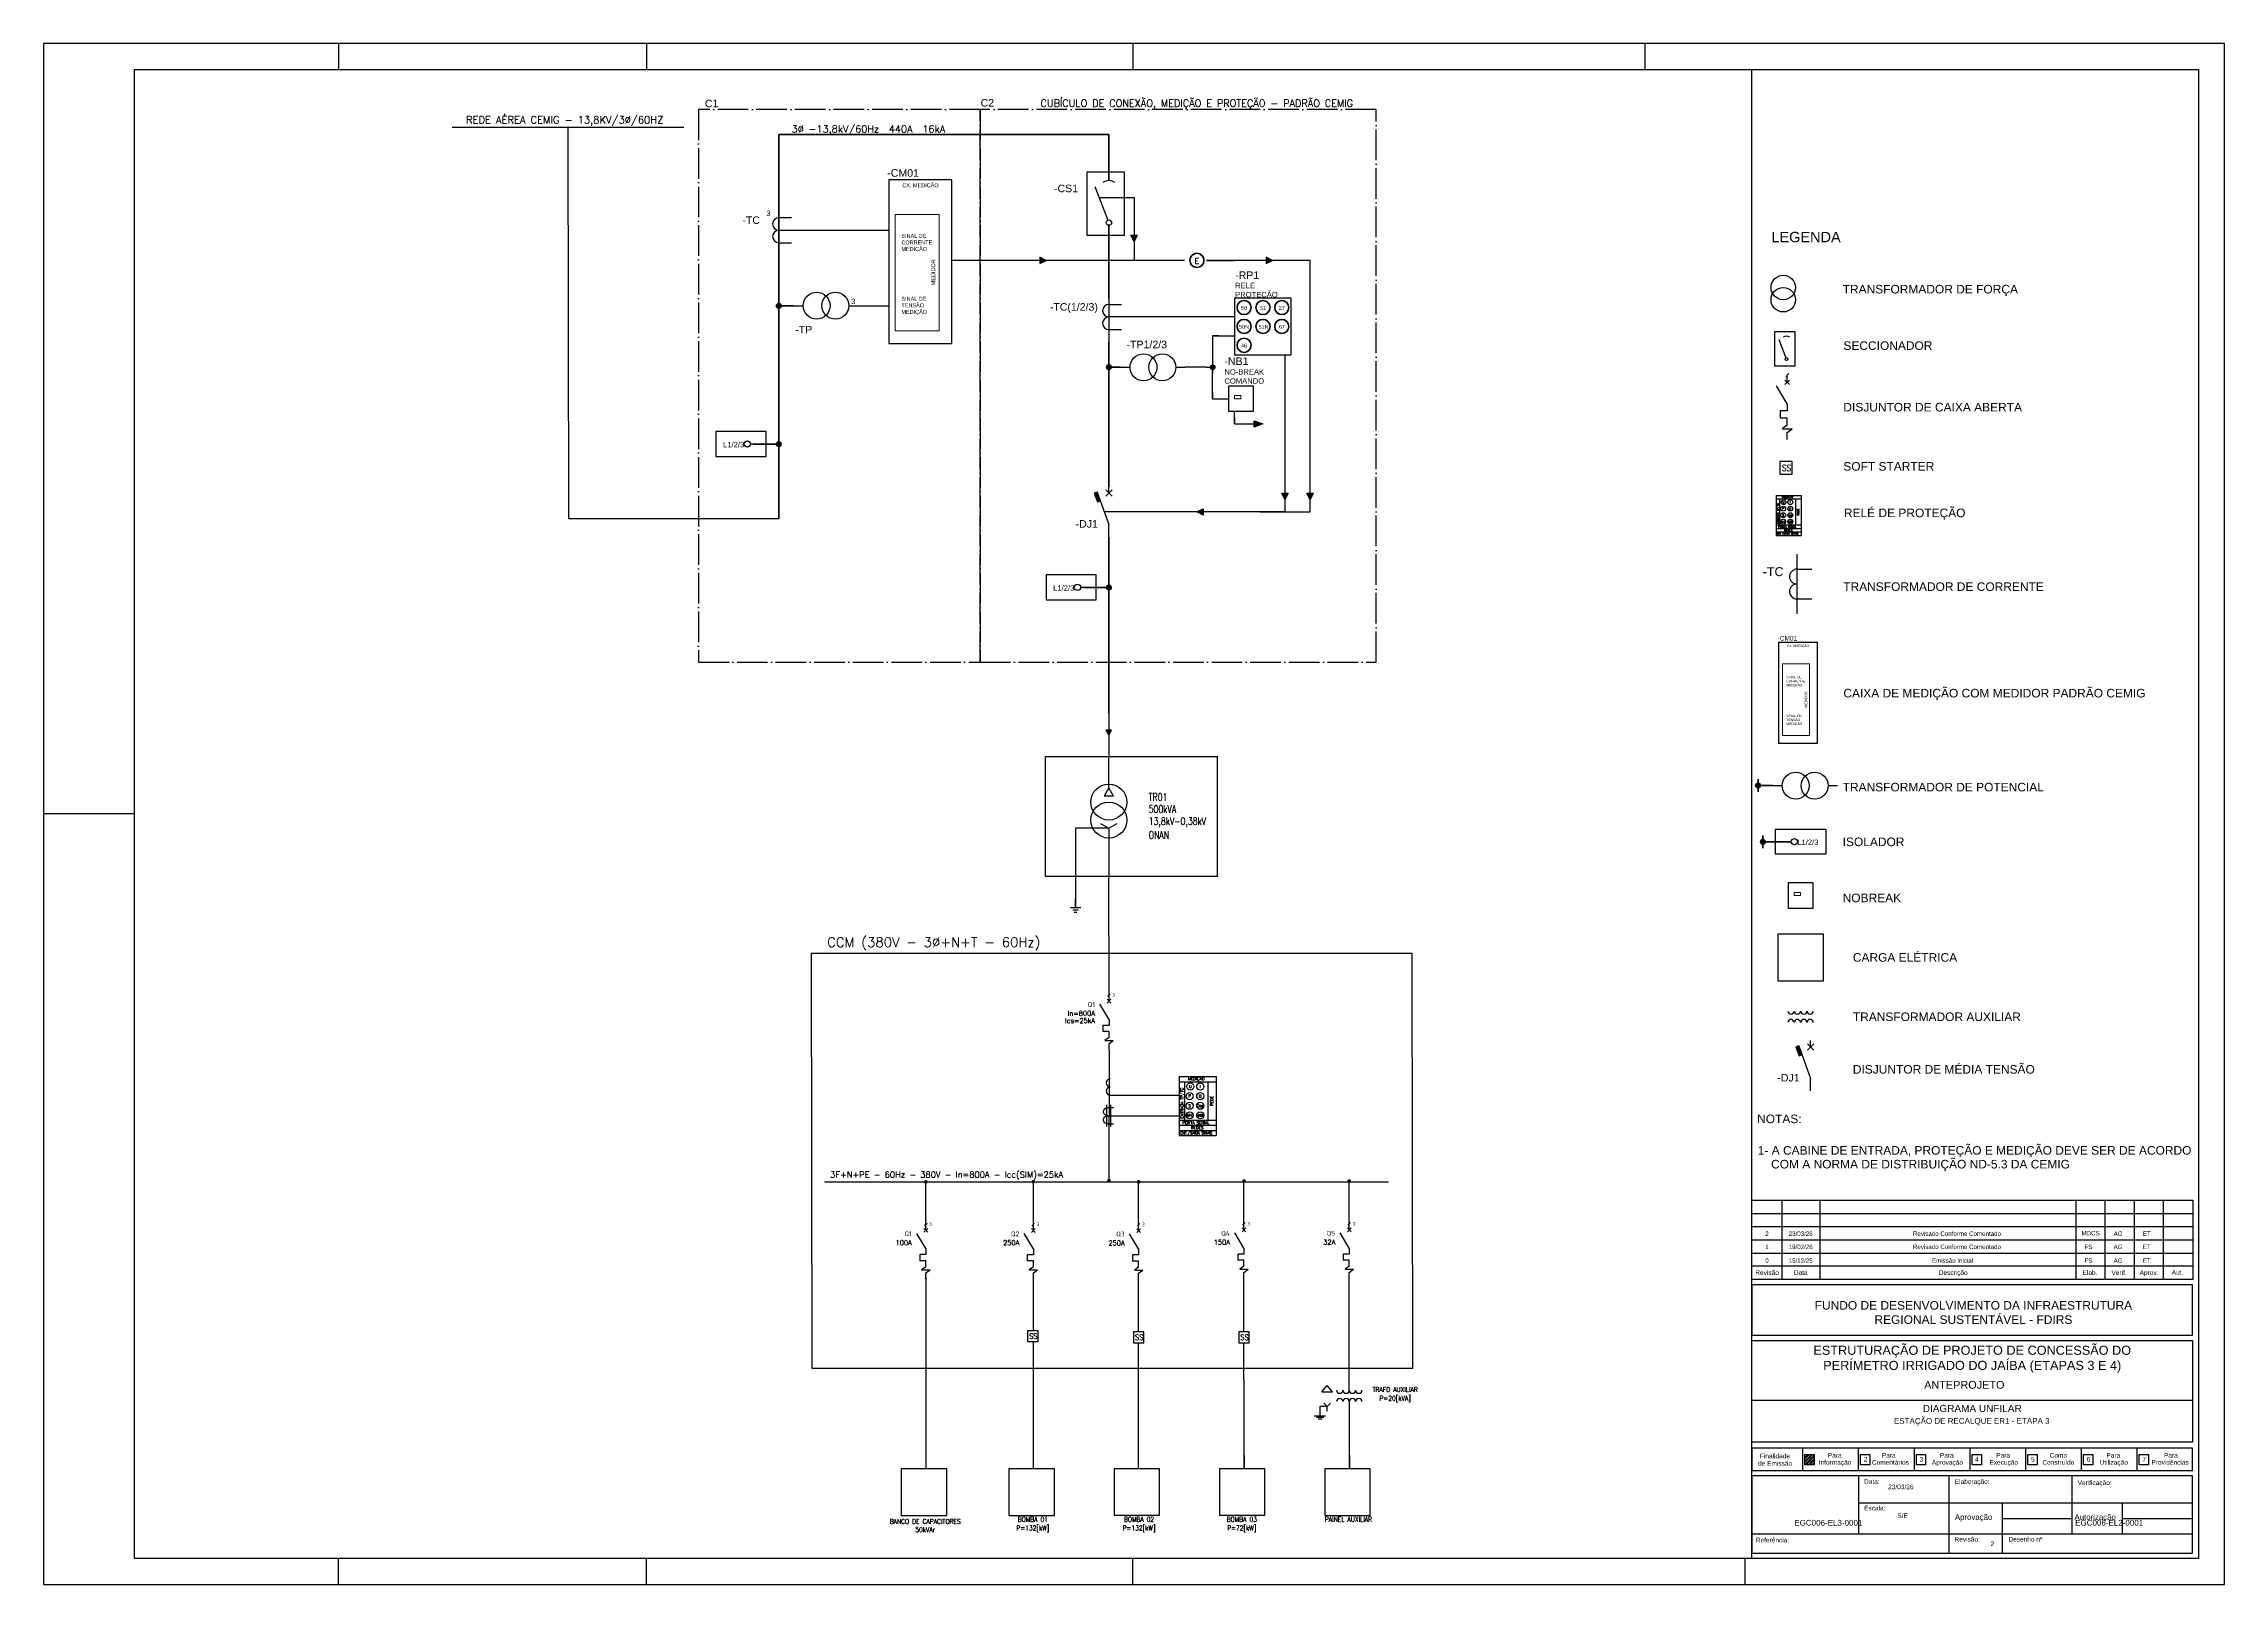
# Paper-space layout 'Layout1' of a CAD drawing. Header units: metres, sheet in millimetres. Extents: x 0 to 841, y 0 to 594.
# The model-space entities are those that its viewports show. They can reach past a viewport. Long polylines and large blocks are cut down to what shows.
import ezdxf
from ezdxf.enums import TextEntityAlignment as Align

# ---------------------------------------------------------------- set-up
doc = ezdxf.new("R2010")
doc.units = ezdxf.units.M
doc.header["$LTSCALE"] = 50
doc.header["$MEASUREMENT"] = 0
doc.header["$PDMODE"] = 1
doc.header["$PDSIZE"] = 10
for name, pattern in [('CONTINUA', [0.6, 0.2, 0.2, 0.2]), ('DASHDOTX2', [2, 1, -0.5, 0, -0.5]), ('EPL_DASH', [1, 0.5, -0.5]), ('EPL_DASHDOT', [1, 0.8, -0.1, 0, -0.1]), ('PHANTOM', [63.5, 31.75, -6.35, 6.35, -6.35, 6.35, -6.35])]:
    doc.linetypes.add(name, pattern=pattern)
doc.layers.get('0').update_dxf_attribs({"linetype": 'CONTINUOUS'})
for name, color, linetype in [('1', 1, 'CONTINUOUS'), ('2', 7, 'CONTINUOUS'), ('3', 1, 'CONTINUOUS'), ('5', 1, 'CONTINUOUS'), ('A-FORMATO', 7, 'CONTINUOUS'), ('condutores', 1, 'CONTINUOUS'), ('E-SYM2', 7, 'CONTINUOUS'), ('EL_TEXTO', 2, 'CONTINUOUS'), ('EL_VIEWPORT', 6, 'CONTINUOUS'), ('ER120', 4, 'CONTINUOUS'), ('LIMITE', 4, 'DASHDOTX2'), ('LINHA V', 3, 'CONTINUOUS'), ('NOTAS_GERAIS', 8, 'CONTINUOUS')]:
    doc.layers.add(name, color=color, linetype=linetype)
doc.layers.add('A-WINDOWS', color=255, linetype='CONTINUOUS', plot=False)
for name, color, linetype, lineweight in [('EPLAN100', 7, 'CONTINUOUS', 0), ('EPLAN108', 1, 'CONTINUOUS', 35), ('EPLAN300', 1, 'CONTINUOUS', 25), ('EPLAN301', 7, 'CONTINUOUS', 25), ('EPLAN305', 5, 'EPL_DASH', 25), ('EPLAN307', 134, 'EPL_DASHDOT', 25), ('EPLAN311', 1, 'CONTINUOUS', 25), ('EPLAN400', 7, 'CONTINUOUS', 35), ('EPLAN420', 7, 'CONTINUOUS', 35), ('EPLAN452', 73, 'CONTINUOUS', 35), ('EPLAN500', 3, 'CONTINUOUS', 35), ('EPLAN501', 3, 'CONTINUOUS', 35), ('EPLAN540', 1, 'CONTINUOUS', 50)]:
    doc.layers.add(name, color=color, linetype=linetype, lineweight=lineweight)
doc.styles.add('ARIAL', font='arial.ttf', dxfattribs={"height": 50})
doc.styles.add('R120', font='simplex.shx', dxfattribs={"height": 3})
doc.styles.add('ROMANS', font='romans.shx', dxfattribs={"width": 0.9})
doc.styles.add('Romans.shx', font='')
doc.styles.add('Romans.shx_I', font='')
doc.styles.add('SIMPLEX', font='isocp.shx')
doc.styles.get('Romans.shx').set_extended_font_data('Romans.shx')
doc.styles.get('Romans.shx_I').set_extended_font_data('Romans.shx', italic=True)

# ---------------------------------------------------------------- blocks, each defined once
blk = doc.blocks.new('TRAFO_JANELA')
at = {"ltscale": 5}
for p, q in [((0, -4.47), (0, 4.47)), ((0.49, 3.36), (2.95, 3.36)), ((1.66, -4.47), (1.66, 4.47)), ((0.49, -0.01), (2.95, -0.01)), ((0.49, -3.39), (2.95, -3.39))]:
    blk.add_line(p, q, dxfattribs=at)
for centre in [(0.49, 1.68), (0.49, -1.7)]:
    blk.add_arc(centre, 1.69, 90, 270)
blk = doc.blocks.new('TRAFO_CORRENTE')
at = {"ltscale": 5}
blk.add_line((0.97, -3.37), (6.7, -3.37), dxfattribs=at)
for centre in [(0.97, 1.69), (0.97, -1.69)]:
    blk.add_arc(centre, 1.69, 90, 270)
blk = doc.blocks.new('*U3')
at = {"layer": '1'}
blk.add_line((-0.53, -0.53), (0.53, 0.53), dxfattribs=at)
at = {"layer": '3', "color": 1}
for p, q in [((0.8, -1.7), (-0.8, -3.3)), ((-0.8, -1.7), (0.8, -3.3)), ((0, -12.5), (-2.5, -12.5)), ((-2.5, -12.5), (-2.5, -15)), ((0, -15), (-2.5, -15))]:
    blk.add_line(p, q, dxfattribs=at)
at = {"layer": '3'}
for p, q in [((0, -17.5), (-1.75, -18.75)), ((-1.75, -18.75), (1.75, -18.75)), ((0, -20), (1.75, -18.75))]:
    blk.add_line(p, q, dxfattribs=at)
at = {"layer": '5'}
for p, q in [((0, -2.5), (0, 0)), ((0, -22.5), (0, -20))]:
    blk.add_line(p, q, dxfattribs=at)
at = {"layer": '5', "color": 1}
for p, q in [((0, -10), (-3.75, -3.76)), ((0, -10), (0, -12.5)), ((0, -17.5), (0, -15))]:
    blk.add_line(p, q, dxfattribs=at)
at = {"layer": '2', "style": 'SIMPLEX'}
blk.add_attdef('POLOS', text='', height=1.5, dxfattribs=at).set_placement((1.3, 0.08), align=Align.MIDDLE_LEFT)
at = {"layer": 'EL_TEXTO', "style": 'ROMANS'}
for tag, p in [('CORRNOM', (-5.79, -7.54)), ('CAPINTERR', (-5.79, -10.54)), ('AJMAGN', (-5.79, -16.54)), ('AJTERM', (-5.79, -13.54))]:
    blk.add_attdef(tag, text='', height=2, dxfattribs=at).set_placement(p, align=Align.MIDDLE_RIGHT)
at = {"layer": 'EL_TEXTO', "color": 1, "style": 'SIMPLEX'}
blk.add_attdef('TAG', text='', height=2, dxfattribs=at).set_placement((-5.79, -3.88), align=Align.MIDDLE_RIGHT)

msp = doc.modelspace()

# ---------------------------------------------------------------- hatches: boundary and pattern name
at = {"layer": 'condutores', "linetype": 'CONTINUA', "lineweight": 25}
h = msp.add_hatch(color=256, dxfattribs=at)
h.dxf.hatch_style = 1
h.paths.add_polyline_path([(3965.47, 2660.27), (3967.88, 2660.27), (3966.68, 2658.18)])
at = {"layer": 'EPLAN300', "linetype": 'Continuous', "lineweight": 25, "ltscale": 4}
for color, points in [(0, [(3978.13, 2882.94), (3976.7, 2885.8), (3979.56, 2885.8)]), (0, [(3938.01, 2874.34), (3935.15, 2875.77), (3935.15, 2872.91)]), (0, [(4041.17, 2874.34), (4038.31, 2875.77), (4038.31, 2872.91)]), (256, [(3961.45, 2764.27), (3962.79, 2764.78), (3961.28, 2768.8), (3959.94, 2768.29)]), (0, [(4046.9, 2765.45), (4045.47, 2768.31), (4048.34, 2768.31)]), (0, [(4058.37, 2765.45), (4056.93, 2768.31), (4059.8, 2768.31)]), (0, [(4006.79, 2759.72), (4009.65, 2761.15), (4009.65, 2758.28)])]:
    msp.add_hatch(color=color, dxfattribs=at).paths.add_polyline_path(points, flags=0)
at = {"layer": 'EPLAN311', "linetype": 'Continuous', "lineweight": 50, "ltscale": 4}
h = msp.add_hatch(color=1, dxfattribs=at)
edge = h.paths.add_edge_path()
edge.add_arc((3816.22, 2853.69), 1.07, 0, 360)
h = msp.add_hatch(color=1, dxfattribs=at)
edge = h.paths.add_edge_path()
edge.add_arc((3966.67, 2825.63), 1.07, 0, 360)
at = {"layer": 'EPLAN311', "linetype": 'Continuous', "lineweight": 25, "ltscale": 4}
h = msp.add_hatch(color=1, dxfattribs=at)
edge = h.paths.add_edge_path()
edge.add_arc((4013.95, 2825.63), 1.07, 0, 360)
msp.add_hatch(color=1, dxfattribs=at).paths.add_polyline_path([(4032.93, 2801.27), (4036.88, 2799.84), (4032.93, 2798.4)], flags=0)
at = {"layer": 'EPLAN311', "linetype": 'Continuous', "lineweight": 50, "ltscale": 4}
h = msp.add_hatch(color=1, dxfattribs=at)
edge = h.paths.add_edge_path()
edge.add_arc((3816.22, 2790.65), 1.07, 0, 360)
h = msp.add_hatch(color=1, dxfattribs=at)
edge = h.paths.add_edge_path()
edge.add_arc((3966.67, 2725.33), 1.07, 0, 360)

# ---------------------------------------------------------------- linework, layer by layer
for p, q in [((3998.75, 2502.45), (4015.54, 2502.45)), ((3998.75, 2502.45), (3998.75, 2475.59)), ((3998.75, 2500.11), (4015.54, 2500.11)), ((4001.08, 2500.11), (4001.08, 2482.59)), ((4011.93, 2482.59), (4011.93, 2500.11)), ((4015.54, 2502.45), (4015.54, 2475.59)), ((3998.75, 2482.59), (4015.54, 2482.59)), ((3998.75, 2480.26), (4015.54, 2480.26)), ((3998.75, 2477.92), (4015.54, 2477.92)), ((3998.75, 2475.59), (4015.54, 2475.59)), ((4001.08, 2482.59), (4015.54, 2482.59))]:
    msp.add_line(p, q)
at = {"color": 3, "linetype": 'Continuous'}
for centre in [(3966.66, 2627.53), (3966.66, 2619.34)]:
    msp.add_circle(centre, 8.2, dxfattribs=at)
for centre in [(4003.49, 2493.55), (4003.79, 2497.93), (4008.31, 2497.92), (4008.31, 2493.54), (4003.49, 2489.17), (4003.49, 2484.79), (4008.31, 2489.16), (4008.31, 2484.78)]:
    msp.add_circle(centre, 1.63)
at = {"layer": '2', "ltscale": 0.1, "const_width": 0.829, "elevation": 93.91}
msp.add_lwpolyline([(3882.82, 2454.47, 1), (3883.65, 2454.47, 1)], format="xyb", close=True, dxfattribs=at)
at = {"layer": '2', "ltscale": 0.1, "const_width": 0.829}
for points in [[(3931.83, 2454.56, 1), (3932.66, 2454.56, 1)], [(3966.28, 2454.98, 1), (3967.11, 2454.98, 1)], [(3979.81, 2454.48, 1), (3980.64, 2454.48, 1)], [(4027.82, 2454.83, 1), (4028.65, 2454.83, 1)], [(4075.81, 2454.83, 1), (4076.64, 2454.83, 1)]]:
    msp.add_lwpolyline(points, format="xyb", close=True, dxfattribs=at)
at = {"layer": '3', "ltscale": 0.1}
for p, q in [((3883.23, 2435.14, 93.91), (3883.23, 2454.47, 93.91)), ((3932.24, 2435.23), (3932.24, 2454.56)), ((3980.23, 2435.15), (3980.23, 2454.48)), ((4028.23, 2435.5), (4028.23, 2454.83)), ((4076.23, 2435.5), (4076.23, 2454.83)), ((3932.24, 2386.63), (3932.24, 2412.97)), ((3980.23, 2386.1), (3980.23, 2412.89)), ((4028.23, 2386.1), (4028.23, 2413.24)), ((4076.23, 2359.56), (4076.23, 2413.24)), ((3932.24, 2323.8), (3932.24, 2381.73)), ((3980.23, 2323.8), (3980.23, 2381.21)), ((4028.23, 2364.06), (4028.23, 2381.21))]:
    msp.add_line(p, q, dxfattribs=at)
at = {"layer": '3'}
for p, q in [((3883.23, 2411.05, 93.91), (3883.27, 2323.73, 93.91)), ((4028.23, 2364.06), (4028.23, 2323.8)), ((4076.23, 2354.42), (4076.23, 2323.8)), ((3883.26, 2330.64, 93.91), (3883.26, 2323.73, 93.91)), ((4028.27, 2329.85), (4028.27, 2323.8)), ((4076.26, 2329.85), (4076.26, 2323.8))]:
    msp.add_line(p, q, dxfattribs=at)
for points in [[(3934.38, 2386.63), (3929.59, 2386.63), (3929.59, 2381.73), (3934.38, 2381.73)], [(3982.62, 2386.1), (3977.83, 2386.1), (3977.83, 2381.21), (3982.62, 2381.21)], [(4030.63, 2386.1), (4025.84, 2386.1), (4025.84, 2381.21), (4030.63, 2381.21)], [(3941.8, 2323.73), (3921.05, 2323.73), (3921.05, 2302.53), (3941.8, 2302.53)], [(3989.78, 2323.8), (3969.03, 2323.8), (3969.03, 2302.6), (3989.78, 2302.6)], [(4037.79, 2323.8), (4017.04, 2323.8), (4017.04, 2302.6), (4037.79, 2302.6)], [(4085.82, 2323.73), (4065.07, 2323.73), (4065.07, 2302.53), (4085.82, 2302.53)]]:
    msp.add_lwpolyline(points, close=True, dxfattribs=at)
at = {"layer": '3', "elevation": 93.91}
msp.add_lwpolyline([(3892.81, 2323.73), (3872.06, 2323.73), (3872.06, 2302.53), (3892.81, 2302.53)], close=True, dxfattribs=at)
at = {"layer": 'condutores', "linetype": 'Continuous', "lineweight": 25}
for p, q in [((3966.68, 2668.02), (3966.68, 2648.36)), ((3967.42, 2484.59), (3998.52, 2484.59))]:
    msp.add_line(p, q, dxfattribs=at)
at = {"layer": 'condutores', "linetype": 'CONTINUA', "lineweight": 25}
for p, q in [((3966.68, 2658.18), (3965.47, 2660.27)), ((3967.88, 2660.27), (3965.47, 2660.27)), ((3966.68, 2658.18), (3967.88, 2660.27))]:
    msp.add_line(p, q, dxfattribs=at)
at = {"layer": 'condutores', "linetype": 'Continuous', "lineweight": 25}
msp.add_lwpolyline([(3967.28, 2494.03), (3998.75, 2494.03)], dxfattribs=at)
at = {"layer": 'condutores', "linetype": 'CONTINUA', "lineweight": 25}
for p in [(4011.93, 2495.22), (4003.64, 2493.54)]:
    msp.add_point(p, dxfattribs=at)
at = {"layer": 'E-SYM2', "linetype": 'Continuous'}
for p, q in [((3966.66, 2634.01), (3964.5, 2630.26)), ((3968.83, 2630.26), (3966.66, 2634.01)), ((3968.83, 2630.26), (3964.5, 2630.26)), ((3962.91, 2617.78), (3966.66, 2615.62)), ((3966.66, 2615.62), (3970.45, 2617.78))]:
    msp.add_line(p, q, dxfattribs=at)
at = {"layer": 'E-SYM2'}
for points in [[(3966.66, 2615.62), (3951.5, 2615.62), (3951.5, 2583.48)], [(3953.84, 2579.41), (3949.16, 2579.41)], [(3952.67, 2578.24), (3950.26, 2578.24)], [(3951.98, 2577.28), (3950.81, 2577.28)]]:
    msp.add_lwpolyline(points, dxfattribs=at)
msp.add_lwpolyline([(3951.5, 2583.48), (3951.5, 2583.48), (3951.5, 2579.41), (3951.5, 2579.41)], close=True, dxfattribs=at)
at = {"layer": 'EL_VIEWPORT', "color": 1, "linetype": 'Continuous'}
for p, q in [((4063.69, 2358.86), (4066.12, 2361.75)), ((4063.69, 2358.86), (4068.55, 2358.86)), ((4068.55, 2358.86), (4066.12, 2361.75)), ((4065.46, 2347.68), (4060.24, 2347.68)), ((4064.66, 2347.04), (4061.28, 2347.04)), ((4063.82, 2346.41), (4062.07, 2346.41)), ((4066.12, 2352.09), (4062.84, 2352.09)), ((4062.84, 2352.09), (4062.84, 2347.68)), ((4066.12, 2352.09), (4064.58, 2353.63)), ((4066.12, 2352.09), (4067.66, 2353.63)), ((4066.12, 2350.03), (4066.12, 2352.09))]:
    msp.add_line(p, q, dxfattribs=at)
for centre, start, end in [((4071.88, 2359.6), 180, 0), ((4071.88, 2354.33), 0, 180), ((4074.78, 2359.6), 180, 0), ((4074.78, 2354.33), 0, 180), ((4077.67, 2359.6), 180, 0), ((4077.67, 2354.33), 0, 180), ((4080.57, 2359.6), 180, 0), ((4080.57, 2354.33), 0, 180)]:
    msp.add_arc(centre, 1.45, start, end, dxfattribs=at)
at = {"layer": 'EPLAN100', "color": 0, "linetype": 'Continuous', "lineweight": 0, "ltscale": 4}
for points in [[(3869.24, 2842.23), (3889.3, 2842.23), (3889.3, 2895.24), (3869.24, 2895.24)], [(4023.98, 2811.3), (4026.85, 2811.3), (4026.85, 2812.73), (4023.98, 2812.73)]]:
    msp.add_lwpolyline(points, close=True, dxfattribs=at)
at = {"layer": 'EPLAN108', "color": 1, "linetype": 'Continuous', "lineweight": 35, "ltscale": 4}
for centre in [(4006.79, 2874.34), (4028.28, 2852.85), (4036.88, 2852.85), (4045.47, 2852.85), (4028.28, 2844.25), (4036.88, 2844.25), (4045.47, 2844.25), (4028.28, 2835.66)]:
    msp.add_circle(centre, 3.22, dxfattribs=at)
at = {"layer": 'EPLAN300', "linetype": 'Continuous', "lineweight": 25}
for p, q in [((3960.29, 2907.94), (3966.23, 2892.66)), ((3961.28, 2768.8), (3966.67, 2753.99))]:
    msp.add_line(p, q, dxfattribs=at)
at = {"layer": 'EPLAN300', "linetype": 'Continuous', "lineweight": 25, "ltscale": 4}
for p, q in [((3816.22, 2899.54), (3816.22, 2876.62)), ((3816.22, 2893.81), (3821.96, 2893.81)), ((3816.22, 2882.35), (3821.96, 2882.35)), ((3822.97, 2853.69), (3827.27, 2853.69)), ((3848.16, 2853.69), (3852.46, 2853.69)), ((3966.67, 2860.01), (3966.67, 2837.09)), ((3966.67, 2854.28), (3972.4, 2854.28)), ((3966.67, 2842.82), (3972.4, 2842.82)), ((3971.98, 2825.63), (3976.28, 2825.63)), ((3997.17, 2825.63), (4001.47, 2825.63)), ((3965.24, 2769.75), (3968.1, 2766.88)), ((3968.1, 2769.75), (3965.24, 2766.88)), ((3966.67, 2768.31), (3966.67, 2771.18)), ((3966.67, 2748.26), (3966.67, 2753.99))]:
    msp.add_line(p, q, dxfattribs=at)
for points in [[(3956.64, 2885.8), (3973.83, 2885.8), (3973.83, 2914.46), (3956.64, 2914.46)], [(3978.13, 2882.94), (3976.7, 2885.8), (3979.56, 2885.8)], [(3938.01, 2874.34), (3935.15, 2875.77), (3935.15, 2872.91)], [(4041.17, 2874.34), (4038.31, 2875.77), (4038.31, 2872.91)], [(4023.98, 2831.36), (4049.77, 2831.36), (4049.77, 2857.15), (4023.98, 2857.15)], [(4021.11, 2805.57), (4032.58, 2805.57), (4032.58, 2817.03), (4021.11, 2817.03)], [(3961.45, 2764.27), (3962.79, 2764.78), (3961.28, 2768.8), (3959.94, 2768.29)], [(4046.9, 2765.45), (4045.47, 2768.31), (4048.34, 2768.31)], [(4058.37, 2765.45), (4056.93, 2768.31), (4059.8, 2768.31)], [(4006.79, 2759.72), (4009.65, 2761.15), (4009.65, 2758.28)]]:
    msp.add_lwpolyline(points, close=True, dxfattribs=at)
at = {"layer": 'EPLAN300', "linetype": 'EPL_DASH', "lineweight": 25, "ltscale": 4}
for points in [[(3962.21, 2903), (3978.13, 2903), (3978.13, 2874.34)], [(4001.06, 2874.34), (3895.03, 2874.34)], [(4035.44, 2759.72), (4058.37, 2759.72), (4058.37, 2874.34), (4023.98, 2874.34), (4023.98, 2874.34), (4023.98, 2874.34), (4023.98, 2874.34), (4023.98, 2874.34), (4023.98, 2874.34), (4023.98, 2874.34), (4023.98, 2874.34), (4023.98, 2874.34), (4023.98, 2874.34), (4023.98, 2874.34), (4023.98, 2874.34), (4011.08, 2874.34), (4023.98, 2874.34)], [(4046.9, 2831.36), (4046.9, 2759.72), (3964.58, 2759.72)]]:
    msp.add_lwpolyline(points, dxfattribs=at)
at = {"layer": 'EPLAN300', "linetype": 'Continuous', "lineweight": 25, "ltscale": 4}
for centre, radius in [((3966.67, 2891.53), 1.21), ((3833.42, 2853.69), 6.14), ((3842.02, 2853.69), 6.14), ((3982.43, 2825.63), 6.14), ((3991.03, 2825.63), 6.14)]:
    msp.add_circle(centre, radius, dxfattribs=at)
at = {"layer": 'EPLAN300', "color": 1, "linetype": 'Continuous', "lineweight": 25, "ltscale": 4}
msp.add_arc((3966.67, 2906.12), 4.56, 53.1301, 126.8699, dxfattribs=at)
at = {"layer": 'EPLAN300', "linetype": 'Continuous', "lineweight": 25, "ltscale": 4}
for centre in [(3816.22, 2890.95), (3816.22, 2885.21), (3966.67, 2851.42), (3966.67, 2845.69)]:
    msp.add_arc(centre, 2.87, 90, 270, dxfattribs=at)
at = {"layer": 'EPLAN301', "color": 0, "linetype": 'Continuous', "lineweight": 25, "ltscale": 4}
for p, q in [((3807.63, 2790.65), (3803.33, 2790.65)), ((3958.07, 2725.33), (3953.77, 2725.33))]:
    msp.add_line(p, q, dxfattribs=at)
for centre in [(3801.9, 2790.65), (3952.34, 2725.33)]:
    msp.add_circle(centre, 1.43, dxfattribs=at)
at = {"layer": 'EPLAN305', "color": 1, "linetype": 'EPL_DASH', "lineweight": 25, "ltscale": 4}
for points in [[(3866.37, 2836.5), (3895.03, 2836.5), (3895.03, 2911.01), (3866.37, 2911.01)], [(3787.57, 2784.92), (3810.49, 2784.92), (3810.49, 2796.38), (3787.57, 2796.38)], [(3938.01, 2719.6), (3960.94, 2719.6), (3960.94, 2731.06), (3938.01, 2731.06)]]:
    msp.add_lwpolyline(points, close=True, dxfattribs=at)
at = {"layer": 'EPLAN307', "color": 18, "linetype": 'EPL_DASHDOT', "lineweight": 25, "ltscale": 0.25, "true_color": 0x000000}
for points in [[(3779.57, 2691.26), (3907.92, 2691.26), (3907.92, 2943.12), (3779.57, 2943.12)], [(3907.92, 2691.26), (4088.42, 2691.26), (4088.42, 2943.12), (3907.92, 2943.12)]]:
    msp.add_lwpolyline(points, close=True, dxfattribs=at)
at = {"layer": 'EPLAN311', "linetype": 'Continuous', "lineweight": 25, "ltscale": 4}
for p, q in [((3667.41, 2935.08), (3772.98, 2935.08)), ((3720.48, 2756.59), (3720.19, 2935.08))]:
    msp.add_line(p, q, dxfattribs=at)
at = {"layer": 'EPLAN311', "color": 1, "linetype": 'Continuous', "lineweight": 50, "ltscale": 4}
for p, q in [((3819.09, 2931.65), (3816.22, 2931.65)), ((3816.22, 2931.65), (3816.22, 2928.79)), ((3963.8, 2931.65), (3966.67, 2931.65)), ((3966.67, 2931.65), (3966.67, 2928.79)), ((3816.22, 2856.56), (3816.22, 2850.83)), ((3819.09, 2853.69), (3816.22, 2853.69)), ((3966.67, 2828.49), (3966.67, 2822.76)), ((3969.53, 2825.63), (3966.67, 2825.63)), ((3813.36, 2790.65), (3816.22, 2790.65)), ((3963.8, 2725.33), (3966.67, 2725.33)), ((3966.67, 2728.2), (3966.67, 2722.47))]:
    msp.add_line(p, q, dxfattribs=at)
at = {"layer": 'EPLAN311', "color": 1, "linetype": 'Continuous', "lineweight": 25, "ltscale": 4}
for p, q in [((3816.22, 2888.08), (3866.37, 2888.08)), ((3852.46, 2853.69), (3866.37, 2853.69)), ((4023.98, 2848.55), (3966.67, 2848.55)), ((4013.95, 2839.95), (4023.98, 2839.95)), ((4013.95, 2839.95), (4013.95, 2825.63)), ((4016.82, 2839.95), (4013.95, 2839.95)), ((4013.95, 2839.95), (4013.95, 2837.09)), ((4011.08, 2825.63), (4001.47, 2825.63)), ((4011.08, 2825.63), (4013.95, 2825.63)), ((4013.95, 2828.49), (4013.95, 2822.76)), ((4013.95, 2811.3), (4013.95, 2825.63)), ((4013.95, 2814.16), (4013.95, 2811.3)), ((4013.95, 2811.3), (4021.11, 2811.3)), ((4013.95, 2811.3), (4016.82, 2811.3)), ((4023.98, 2799.84), (4023.98, 2805.57)), ((4023.98, 2802.7), (4023.98, 2799.84)), ((4023.98, 2799.84), (4034.01, 2799.84)), ((4023.98, 2799.84), (4026.85, 2799.84)), ((4031.14, 2799.84), (4032.93, 2799.84)), ((3966.73, 2539.57), (3966.66, 2593.55)), ((3966.72, 2514.7), (3966.7, 2454.98)), ((3837.09, 2454.56), (4094.14, 2454.56))]:
    msp.add_line(p, q, dxfattribs=at)
at = {"layer": 'EPLAN311', "ltscale": 3}
msp.add_line((3816.22, 2756.59), (3720.48, 2756.59), dxfattribs=at)
at = {"layer": 'EPLAN311', "color": 1, "linetype": 'Continuous', "lineweight": 25, "ltscale": 4}
msp.add_lwpolyline([(4032.93, 2801.27), (4036.88, 2799.84), (4032.93, 2798.4)], close=True, dxfattribs=at)
at = {"layer": 'EPLAN311', "color": 1, "linetype": 'Continuous', "lineweight": 50, "ltscale": 4}
for centre in [(3816.22, 2853.69), (3966.67, 2825.63), (3816.22, 2790.65), (3966.67, 2725.33)]:
    msp.add_circle(centre, 1.07, dxfattribs=at)
at = {"layer": 'EPLAN311', "color": 1, "linetype": 'Continuous', "lineweight": 25, "ltscale": 4}
msp.add_circle((4013.95, 2825.63), 1.07, dxfattribs=at)
at = {"layer": 'EPLAN540', "color": 1, "linetype": 'Continuous', "lineweight": 50, "ltscale": 4}
for p, q in [((3816.22, 2931.65), (3966.67, 2931.65)), ((3816.22, 2931.65), (3816.22, 2767.73)), ((3966.67, 2931.65), (3966.67, 2910.67)), ((3966.67, 2890.32), (3966.67, 2857.15)), ((3816.22, 2853.69), (3816.22, 2876.62)), ((3819.09, 2853.69), (3822.97, 2853.69)), ((3966.67, 2825.63), (3966.67, 2837.09)), ((3966.67, 2825.63), (3966.67, 2791.24)), ((3969.53, 2825.63), (3971.98, 2825.63)), ((3813.36, 2790.65), (3804.76, 2790.65)), ((3966.67, 2791.24), (3966.67, 2771.18)), ((3816.22, 2767.73), (3816.22, 2756.59)), ((3966.67, 2725.33), (3966.67, 2748.26)), ((3963.8, 2725.33), (3955.21, 2725.33)), ((3966.67, 2725.33), (3966.67, 2702.41)), ((3966.67, 2702.41), (3966.68, 2668.02))]:
    msp.add_line(p, q, dxfattribs=at)
at = {"layer": 'LIMITE', "linetype": 'PHANTOM', "ltscale": 0.3}
for p, q in [((3937.82, 2593.55), (3937.82, 2648.36)), ((3937.82, 2648.36), (4016.2, 2648.36)), ((4016.2, 2593.55), (4016.2, 2648.36)), ((4016.2, 2593.55), (3937.82, 2593.55))]:
    msp.add_line(p, q, dxfattribs=at)
at = {"layer": 'LIMITE', "color": 7, "linetype": 'PHANTOM', "ltscale": 0.3}
msp.add_lwpolyline([(3831.17, 2558.74), (4104.66, 2558.74), (4104.99, 2369.46), (3831.5, 2369.46)], close=True, dxfattribs=at)
at = {"layer": 'LINHA V', "ltscale": 0.5}
for p, q in [((3966.66, 2634.01), (3966.66, 2648.39)), ((3966.66, 2615.62), (3966.66, 2593.59))]:
    msp.add_line(p, q, dxfattribs=at)

# ---------------------------------------------------------------- block references
at = {"layer": '3'}
ref = msp.add_blockref('*U3', (3966.72, 2539.56), dxfattribs=dict(at, xscale=1.104789002183372, yscale=1.104789002183372, zscale=1.104789002183372))
ref.add_attrib('TAG', 'Q1', dxfattribs={"layer": 'EL_TEXTO', "color": 0, "height": 2.21, "style": 'SIMPLEX'}).set_placement((3960.32, 2535.28), align=Align.MIDDLE_RIGHT)
ref.add_attrib('CORRNOM', 'In=800A', dxfattribs={"layer": 'EL_TEXTO', "height": 2.21, "style": 'ROMANS'}).set_placement((3960.32, 2531.23), align=Align.MIDDLE_RIGHT)
ref.add_attrib('CAPINTERR', 'Ics=25kA', dxfattribs={"layer": 'EL_TEXTO', "height": 2.21, "style": 'ROMANS'}).set_placement((3960.32, 2527.91), align=Align.MIDDLE_RIGHT)
ref.add_attrib('POLOS', '3', dxfattribs={"layer": '2', "height": 1.66, "style": 'SIMPLEX'}).set_placement((3968.16, 2539.65), align=Align.MIDDLE_LEFT)
ref = msp.add_blockref('*U3', (3883.23, 2435.14, 93.91), dxfattribs=dict(at, xscale=1.104789002183372, yscale=1.104789002183372, zscale=1.104789002183372))
ref.add_attrib('TAG', 'Q1', dxfattribs={"layer": 'EL_TEXTO', "color": 0, "height": 2.21, "style": 'SIMPLEX'}).set_placement((3876.83, 2430.85, 93.91), align=Align.MIDDLE_RIGHT)
ref.add_attrib('CORRNOM', '100A', dxfattribs={"layer": 'EL_TEXTO', "height": 2.21, "style": 'ROMANS'}).set_placement((3876.83, 2426.8, 93.91), align=Align.MIDDLE_RIGHT)
ref.add_attrib('POLOS', '3', dxfattribs={"layer": '2', "height": 1.66, "style": 'SIMPLEX'}).set_placement((3884.67, 2435.22, 93.91), align=Align.MIDDLE_LEFT)
ref = msp.add_blockref('*U3', (3932.24, 2435.07), dxfattribs=dict(at, xscale=1.104789002183372, yscale=1.104789002183372, zscale=1.104789002183372))
ref.add_attrib('TAG', 'Q2', dxfattribs={"layer": 'EL_TEXTO', "color": 0, "height": 2.21, "style": 'SIMPLEX'}).set_placement((3925.85, 2430.79), align=Align.MIDDLE_RIGHT)
ref.add_attrib('CORRNOM', '250A', dxfattribs={"layer": 'EL_TEXTO', "height": 2.21, "style": 'ROMANS'}).set_placement((3925.85, 2426.74), align=Align.MIDDLE_RIGHT)
ref.add_attrib('POLOS', '3', dxfattribs={"layer": '2', "height": 1.66, "style": 'SIMPLEX'}).set_placement((3933.69, 2435.16), align=Align.MIDDLE_LEFT)
ref = msp.add_blockref('*U3', (3980.23, 2434.99), dxfattribs=dict(at, xscale=1.104789002183372, yscale=1.104789002183372, zscale=1.104789002183372))
ref.add_attrib('TAG', 'Q3', dxfattribs={"layer": 'EL_TEXTO', "color": 1, "height": 2.21, "style": 'SIMPLEX'}).set_placement((3973.83, 2430.71), align=Align.MIDDLE_RIGHT)
ref.add_attrib('CORRNOM', '250A', dxfattribs={"layer": 'EL_TEXTO', "height": 2.21, "style": 'ROMANS'}).set_placement((3973.83, 2426.65), align=Align.MIDDLE_RIGHT)
ref.add_attrib('POLOS', '3', dxfattribs={"layer": '2', "height": 1.66, "style": 'SIMPLEX'}).set_placement((3981.67, 2435.08), align=Align.MIDDLE_LEFT)
ref = msp.add_blockref('*U3', (4028.23, 2435.34), dxfattribs=dict(at, xscale=1.104789002183372, yscale=1.104789002183372, zscale=1.104789002183372))
ref.add_attrib('TAG', 'Q4', dxfattribs={"layer": 'EL_TEXTO', "color": 1, "height": 2.21, "style": 'SIMPLEX'}).set_placement((4021.84, 2431.06), align=Align.MIDDLE_RIGHT)
ref.add_attrib('CORRNOM', '150A', dxfattribs={"layer": 'EL_TEXTO', "height": 2.21, "style": 'ROMANS'}).set_placement((4021.84, 2427), align=Align.MIDDLE_RIGHT)
ref.add_attrib('POLOS', '3', dxfattribs={"layer": '2', "height": 1.66, "style": 'SIMPLEX'}).set_placement((4029.68, 2435.43), align=Align.MIDDLE_LEFT)
ref = msp.add_blockref('*U3', (4076.23, 2435.34), dxfattribs=dict(at, xscale=1.104789002183372, yscale=1.104789002183372, zscale=1.104789002183372))
ref.add_attrib('TAG', 'Q5', dxfattribs={"layer": 'EL_TEXTO', "color": 1, "height": 2.21, "style": 'SIMPLEX'}).set_placement((4069.83, 2431.06), align=Align.MIDDLE_RIGHT)
ref.add_attrib('CORRNOM', '32A', dxfattribs={"layer": 'EL_TEXTO', "height": 2.21, "style": 'ROMANS'}).set_placement((4069.83, 2427), align=Align.MIDDLE_RIGHT)
ref.add_attrib('POLOS', '3', dxfattribs={"layer": '2', "height": 1.66, "style": 'SIMPLEX'}).set_placement((4077.67, 2435.43), align=Align.MIDDLE_LEFT)
at = {"layer": 'condutores', "xscale": 1.104789002183372, "yscale": 1.104789002183372, "zscale": 1.104789002183372}
msp.add_blockref('TRAFO_CORRENTE', (3966.22, 2497.75), dxfattribs=at)
at = {"layer": 'condutores', "xscale": -1.104789002183372, "yscale": 1.104789002183372, "zscale": 1.104789002183372, "rotation": 180}
msp.add_blockref('TRAFO_JANELA', (3965.58, 2484.58), dxfattribs=at)

# ---------------------------------------------------------------- texts
at = {"layer": 'EL_TEXTO', "color": 3, "linetype": 'Continuous', "style": 'ROMANS', "width": 0.75}
for s, height, p in [('TR01', 3.451, (3984.81, 2628.06)), ('500kVA', 3.451, (3984.81, 2622.59)), ('ONAN', 3.451, (3984.81, 2610.79)), ('13,8kV-0,38kV', 3.4506, (3984.81, 2617.11))]:
    msp.add_text(s, height=height, dxfattribs=at).set_placement(p)
at = {"layer": 'EL_TEXTO', "style": 'ROMANS'}
msp.add_text('3F+N+PE - 60Hz - 380V - In=800A - Icc(SIM)=25kA', height=2.762, dxfattribs=at).set_placement((3839.61, 2457.79, 93.91), align=Align.MIDDLE_LEFT)
at = {"layer": 'EL_TEXTO', "style": 'ROMANS', "width": 0.85}
for s, height, p in [('BANCO DE CAPACITORES', 2.2096, (3882.96, 2298.65, 93.91)), ('50kVAr', 2.21, (3882.96, 2294.94, 93.91))]:
    msp.add_text(s, height=height, dxfattribs=at).set_placement(p, align=Align.CENTER)
at = {"layer": 'EL_TEXTO', "attachment_point": 2, "line_spacing_factor": 1.074406, "style": 'ROMANS'}
for s, insert, char_height, width in [('{\\W0.85;SS}', (3932.23, 2385.43), 2.4758, 29.1959), ('{\\W0.85;SS}', (3980.47, 2384.9), 2.4758, 29.1959), ('{\\W0.85;SS}', (4028.48, 2384.9), 2.4758, 29.1959), ('{\\W0.85;TRAFO AUXILIAR\\PP=20[kVA]}', (4097.14, 2360.95), 2.2096, 26.0562), ('{\\W0.85;BOMBA 01\\PP=132[kW]}', (3932.01, 2301.84), 2.2096, 26.0562), ('{\\W0.85;BOMBA 02\\PP=132[kW]}', (3980.41, 2301.84), 2.2096, 26.0562), ('{\\W0.85;BOMBA 03\\PP=72[kW]}', (4027.24, 2301.84), 2.2096, 26.0562), ('{\\W0.85;PAINEL AUXILIAR}', (4075.86, 2301.84), 2.2096, 26.0562)]:
    msp.add_mtext(s, dxfattribs=dict(at, insert=insert, char_height=char_height, width=width))
at = {"layer": 'EPLAN108', "color": 1, "style": 'ARIAL'}
for p in [(3810.49, 2893.81), (3849.18, 2853.69)]:
    msp.add_text('3', height=2.48, dxfattribs=at).set_placement(p, align=Align.BOTTOM_LEFT)
at = {"layer": 'EPLAN108', "color": 0, "style": 'ARIAL'}
msp.add_text('MEDIDOR', height=1.791, rotation=90, dxfattribs=at).set_placement((3886.61, 2863.01), align=Align.MIDDLE_LEFT)
at = {"layer": 'EPLAN108', "color": 0, "style": 'Romans.shx_I'}
msp.add_text('E', height=2.6, dxfattribs=at).set_placement((4006.79, 2874.08), align=Align.MIDDLE_CENTER)
at = {"layer": 'EPLAN108', "color": 1, "style": 'ARIAL'}
msp.add_text('50', height=1.791, dxfattribs=at).set_placement((4028.28, 2852.67), align=Align.MIDDLE_CENTER)
at = {"layer": 'EPLAN108', "style": 'ARIAL'}
for s, p in [('51', (4036.88, 2852.67)), ('27', (4045.47, 2852.67)), ('50N', (4028.28, 2844.07)), ('51N', (4037.16, 2844.07)), ('67', (4045.47, 2844.07)), ('46', (4028.28, 2835.48))]:
    msp.add_text(s, height=1.791, dxfattribs=at).set_placement(p, align=Align.MIDDLE_CENTER)
at = {"layer": 'EPLAN108', "color": 1, "char_height": 1.791, "attachment_point": 4, "style": 'ARIAL'}
for s, insert in [('SINAL DE\\PCORRENTE\\PMEDIÇÃO', (3872.1, 2882.24)), ('SINAL DE\\PTENSÃO\\PMEDIÇÃO', (3872.1, 2853.58))]:
    msp.add_mtext(s, dxfattribs=dict(at, insert=insert))
at = {"layer": 'EPLAN400', "color": 1, "style": 'ARIAL'}
for s, p in [('C1', (3788.68, 2945.82)), ('C2', (3914.35, 2946.15)), ('-CS1', (3952.61, 2907.13))]:
    msp.add_text(s, height=3.444, dxfattribs=at).set_placement(p, align=Align.MIDDLE_RIGHT)
msp.add_text('-CM01', height=3.444, dxfattribs=at).set_placement((3880.11, 2915.89), align=Align.TOP_RIGHT)
for s, p in [('-TC', (3807.63, 2890.95)), ('-TC(1/2/3)', (3961.65, 2851.42)), ('-DJ1', (3961.65, 2752.55))]:
    msp.add_text(s, height=3.444, dxfattribs=at).set_placement(p, align=Align.RIGHT)
msp.add_text('-RP1', height=3.444, dxfattribs=at).set_placement((4024.21, 2865.89))
msp.add_text('-TP', height=3.444, dxfattribs=at).set_placement((3827.57, 2840.03), align=Align.BOTTOM_CENTER)
msp.add_text('-TP1/2/3', height=3.444, dxfattribs=at).set_placement((3983.94, 2834.3), align=Align.CENTER)
msp.add_text('-NB1', height=3.444, dxfattribs=at).set_placement((4019.32, 2830.12), align=Align.TOP_LEFT)
at = {"layer": 'EPLAN420', "color": 0, "style": 'ARIAL'}
for p in [(3800.46, 2790.4), (3950.91, 2725.08)]:
    msp.add_text('L1/2/3', height=2.48, dxfattribs=at).set_placement(p, align=Align.MIDDLE_RIGHT)
at = {"layer": 'EPLAN452', "color": 1, "style": 'Romans.shx'}
for s, p in [('CUBÍCULO DE CONEXÃO, MEDIÇÃO E PROTEÇÃO - PADRÃO CEMIG', (4006.72, 2943.37)), ('3Ø -13,8kV/60Hz  440A  16kA', (3857.05, 2931.56))]:
    msp.add_text(s, height=3.234, dxfattribs=at).set_placement(p, align=Align.BOTTOM_CENTER)
at = {"layer": 'EPLAN500', "color": 0, "char_height": 2.48, "attachment_point": 1, "style": 'ARIAL'}
for s, insert in [('RELE\\PPROTEÇÃO', (4024.21, 2864.11)), ('NO-BREAK\\PCOMANDO', (4019.32, 2824.76))]:
    msp.add_mtext(s, dxfattribs=dict(at, insert=insert))
at = {"layer": 'EPLAN501', "color": 0, "style": 'ARIAL'}
msp.add_text('CX. MEDIÇÃO', height=1.7909, dxfattribs=at).set_placement((3889.05, 2909.44), align=Align.TOP_RIGHT)
at = {"layer": 'ER120', "color": 1, "style": 'R120'}
msp.add_text('CCM (380V - 3Ø+N+T - 60Hz)', height=4.4192, dxfattribs=at).set_placement((3838.28, 2560.15), align=Align.BOTTOM_LEFT)
at = {"layer": 'NOTAS_GERAIS', "color": 1, "linetype": 'CONTINUA', "lineweight": 25, "style": 'ROMANS'}
msp.add_text('REDE AÉREA CEMIG - 13,8KV/3Ø/60HZ', height=3.3144, dxfattribs=at).set_placement((3718.64, 2936.72), align=Align.CENTER)
at = {"layer": 'NOTAS_GERAIS', "linetype": 'CONTINUA', "lineweight": 25, "style": 'ROMANS'}
for s, height, p in [('ENTRADA TP/TC', 1.3257, (4000.6, 2483.3)), ('REDE', 1.326, (4014.2, 2489.03))]:
    msp.add_text(s, height=height, rotation=90, dxfattribs=at).set_placement(p)
for s, height, p in [('MEDIÇÃO', 1.326, (4002.7, 2500.77)), ('U', 1.33, (4003.13, 2497.26)), ('I', 1.33, (4008.1, 2497.37)), ('WH', 1.326, (4002.01, 2484.11)), ('S', 1.33, (4002.9, 2488.46)), ('P', 1.33, (4002.88, 2492.99)), ('Q', 1.33, (4007.6, 2492.87)), ('PORTA SERIAL', 1.3257, (4000.15, 2480.75)), ('REDES', 1.326, (4004.05, 2478.46))]:
    msp.add_text(s, height=height, dxfattribs=at).set_placement(p)
for s, height, width, p in [('Cos', 1.326, 0.9, (4006.67, 2488.53)), ('ENT./SAÍDA SINAIS', 1.3257, 0.85, (3999.19, 2476.12))]:
    msp.add_text(s, height=height, dxfattribs=dict(at, width=width)).set_placement(p)
at = {"layer": 'NOTAS_GERAIS', "style": 'R120', "width": 0.65}
msp.add_text('VARH', height=1.193, dxfattribs=at).set_placement((4006.82, 2484.12))

psp = doc.layouts.get("Layout1")

# ---------------------------------------------------------------- hatches: boundary and pattern name
at = {"layer": 'A-FORMATO'}
h = psp.add_hatch(dxfattribs=at)
h.set_pattern_fill('ANSI32', color=256, scale=0.1)
h.set_pattern_definition([(45, (0, 0), (-0.6735192, 0.6735192), []), (45, (0.449, 0), (-0.6735192, 0.6735192), [])])
h.paths.add_polyline_path([(679.24, 50.13), (682.82, 50.13), (682.82, 46.13), (679.24, 46.13)])
at = {"layer": 'EPLAN300', "linetype": 'Continuous', "lineweight": 25, "ltscale": 4}
psp.add_hatch(color=256, dxfattribs=at).paths.add_polyline_path([(677.02, 203.79), (678.15, 204.22), (676.87, 207.62), (675.73, 207.2)], flags=0)
at = {"layer": 'EPLAN311', "linetype": 'Continuous', "lineweight": 50, "ltscale": 4}
h = psp.add_hatch(color=1, dxfattribs=at)
edge = h.paths.add_edge_path()
edge.add_arc((661.15, 307.94), 0.909, 0, 360)
h = psp.add_hatch(color=1, dxfattribs=at)
edge = h.paths.add_edge_path()
edge.add_arc((663.04, 286.31), 0.909, 0, 360)

# ---------------------------------------------------------------- linework, layer by layer
at = {"color": 1}
psp.add_line((485.45, 470.05), (485.45, 470.05), dxfattribs=at)
for p, q in [((668.12, 419.82), (677.75, 419.82)), ((668.12, 419.82), (668.12, 404.42)), ((668.12, 418.48), (677.75, 418.48)), ((669.46, 418.48), (669.46, 408.43)), ((675.68, 408.43), (675.68, 418.48)), ((677.75, 419.82), (677.75, 404.42)), ((668.12, 408.43), (677.75, 408.43)), ((668.12, 407.1), (677.75, 407.1)), ((668.12, 405.76), (677.75, 405.76)), ((668.12, 404.42), (677.75, 404.42)), ((669.46, 408.43), (677.75, 408.43))]:
    psp.add_line(p, q)
at = {"color": 3}
for centre in [(670.87, 499.98), (670.87, 495.27)]:
    psp.add_circle(centre, 4.71, dxfattribs=at)
for centre in [(670.84, 414.71), (670.84, 412.2), (671.02, 417.22), (673.61, 417.22), (673.61, 414.71), (673.61, 412.2), (670.84, 409.69), (673.61, 409.69)]:
    psp.add_circle(centre, 0.936)
at = {"layer": '1'}
psp.add_line((671.83, 465.6), (673, 466.78), dxfattribs=at)
at = {"layer": '3', "color": 1}
for p, q in [((673.29, 464.31), (671.54, 462.55)), ((671.54, 464.31), (673.29, 462.55)), ((672.41, 452.38), (669.65, 452.38)), ((669.65, 452.38), (669.65, 449.62)), ((672.41, 449.62), (669.65, 449.62))]:
    psp.add_line(p, q, dxfattribs=at)
at = {"layer": '3'}
for p, q in [((672.41, 446.86), (670.48, 445.48)), ((670.48, 445.48), (674.35, 445.48)), ((672.41, 444.09), (674.35, 445.48))]:
    psp.add_line(p, q, dxfattribs=at)
for points in [[(674.29, 432.86), (669.5, 432.86), (669.5, 427.97), (674.29, 427.97)], [(686.35, 250.65), (668.79, 250.65), (668.79, 232.71), (686.35, 232.71)]]:
    psp.add_lwpolyline(points, close=True, dxfattribs=at)
at = {"layer": '5'}
for p, q in [((672.41, 463.43), (672.41, 466.19)), ((672.41, 441.33), (672.41, 444.09))]:
    psp.add_line(p, q, dxfattribs=at)
at = {"layer": '5', "color": 1}
for p, q in [((672.41, 455.14), (668.27, 462.04)), ((672.41, 455.14), (672.41, 452.38)), ((672.41, 446.86), (672.41, 449.62))]:
    psp.add_line(p, q, dxfattribs=at)
at = {"layer": 'A-FORMATO', "color": 1}
for p, q in [((113.75, 594), (113.75, 584)), ((232.5, 594), (232.5, 584)), ((420, 594), (420, 584)), ((617.5, 594), (617.5, 584)), ((658.76, 10), (658.76, 584)), ((35, 297), (0, 297)), ((658.81, 143.03), (828.79, 143.03)), ((670.41, 117.56), (670.41, 148.12)), ((685.1, 117.56), (685.1, 148.12)), ((783.79, 117.56), (783.79, 148.12)), ((795.04, 117.56), (795.04, 148.12)), ((806.29, 117.56), (806.29, 148.12)), ((817.54, 117.56), (817.54, 148.12)), ((658.81, 137.94), (828.79, 137.94)), ((658.81, 132.84), (828.79, 132.84)), ((658.81, 127.75), (828.79, 127.75)), ((828.79, 122.66), (658.81, 122.66)), ((678.34, 52.56), (678.34, 43.93)), ((699.83, 52.56), (699.83, 43.93)), ((721.32, 52.56), (721.32, 43.93)), ((742.8, 52.56), (742.8, 43.93)), ((764.29, 52.56), (764.29, 43.93)), ((785.78, 52.56), (785.78, 43.93)), ((807.27, 52.56), (807.27, 43.93)), ((699.86, 41.87), (699.86, 19.49)), ((734.82, 12.07), (734.82, 41.87)), ((782.15, 41.87), (782.15, 19.49)), ((699.86, 31.4), (828.76, 31.4)), ((755.28, 31.4), (755.28, 12.07)), ((755.28, 25.45), (782.15, 25.45)), ((801.77, 19.49), (801.77, 31.4)), ((801.77, 25.45), (828.76, 25.45)), ((113.75, 0.01), (113.75, 10.01)), ((232.5, 0), (232.5, 10)), ((420, 0), (420, 10)), ((656, 10), (656, 0))]:
    psp.add_line(p, q, dxfattribs=at)
at = {"layer": 'A-FORMATO', "color": 2}
psp.add_line((658.76, 71.04), (828.76, 71.04), dxfattribs=at)
at = {"layer": 'A-FORMATO', "color": 1}
psp.add_lwpolyline([(841, 0), (841, 594), (0, 594), (0, 0)], close=True, dxfattribs=at)
at = {"layer": 'A-FORMATO', "color": 5}
psp.add_lwpolyline([(35, 10), (35, 584), (831, 584), (831, 10), (35, 10)], dxfattribs=at)
at = {"layer": 'A-FORMATO', "color": 4}
for points in [[(828.79, 148.12), (828.79, 117.56), (658.81, 117.56), (658.81, 148.12)], [(658.76, 96.13), (828.76, 96.13), (828.76, 115.48), (658.76, 115.48)], [(658.76, 54.87), (658.76, 94.04), (828.76, 94.04), (828.76, 54.87)], [(658.76, 43.93), (828.76, 43.93), (828.76, 52.56), (658.76, 52.56)], [(658.76, 12.07), (828.76, 12.07), (828.76, 41.87), (658.76, 41.87)]]:
    psp.add_lwpolyline(points, close=True, dxfattribs=at)
at = {"layer": 'A-FORMATO'}
for points in [[(679.24, 50.13), (682.82, 50.13), (682.82, 46.13), (679.24, 46.13)], [(700.72, 50.13), (704.31, 50.13), (704.31, 46.13), (700.72, 46.13)], [(722.21, 50.13), (725.79, 50.13), (725.79, 46.13), (722.21, 46.13)], [(743.7, 50.13), (747.28, 50.13), (747.28, 46.13), (743.7, 46.13)], [(765.19, 50.13), (768.77, 50.13), (768.77, 46.13), (765.19, 46.13)], [(786.68, 50.13), (790.26, 50.13), (790.26, 46.13), (786.68, 46.13)], [(808.16, 50.13), (811.75, 50.13), (811.75, 46.13), (808.16, 46.13)]]:
    psp.add_lwpolyline(points, close=True, dxfattribs=at)
at = {"layer": 'A-FORMATO', "color": 2}
psp.add_lwpolyline([(658.76, 19.49), (828.76, 19.49)], dxfattribs=at)
at = {"layer": 'EL_VIEWPORT', "color": 1, "linetype": 'Continuous'}
for centre, start, end in [((673.89, 221.03), 180, 0), ((676.34, 221.03), 180, 0), ((678.8, 221.03), 180, 0), ((681.25, 221.03), 180, 0), ((673.89, 216.58), 0, 180), ((676.34, 216.58), 0, 180), ((678.8, 216.58), 0, 180), ((681.25, 216.58), 0, 180)]:
    psp.add_arc(centre, 1.23, start, end, dxfattribs=at)
at = {"layer": 'EPLAN100', "color": 0, "linetype": 'Continuous', "lineweight": 0, "ltscale": 4}
for points in [[(670.58, 327.25), (681.04, 327.25), (681.04, 354.88), (670.58, 354.88)], [(675.15, 265.55), (677.57, 265.55), (677.57, 266.76), (675.15, 266.76)]]:
    psp.add_lwpolyline(points, close=True, dxfattribs=at)
at = {"layer": 'EPLAN300', "linetype": 'Continuous', "lineweight": 25}
for p, q in [((669.2, 479.93), (671.93, 472.92)), ((676.87, 207.62), (681.43, 195.09))]:
    psp.add_line(p, q, dxfattribs=at)
at = {"layer": 'EPLAN300', "linetype": 'Continuous', "lineweight": 25, "ltscale": 4}
for p, q in [((676.16, 397.11), (676.16, 374.19)), ((676.16, 391.38), (681.9, 391.38)), ((676.16, 379.92), (681.9, 379.92)), ((666.86, 307.94), (670.5, 307.94)), ((688.17, 307.94), (691.81, 307.94)), ((680.22, 208.43), (682.64, 206)), ((682.64, 208.43), (680.22, 206)), ((681.43, 207.22), (681.43, 209.64)), ((681.43, 190.24), (681.43, 195.09))]:
    psp.add_line(p, q, dxfattribs=at)
for points in [[(667.53, 469.77), (675.42, 469.77), (675.42, 482.93), (667.53, 482.93)], [(672.72, 260.7), (682.42, 260.7), (682.42, 270.4), (672.72, 270.4)], [(677.02, 203.79), (678.15, 204.22), (676.87, 207.62), (675.73, 207.2)]]:
    psp.add_lwpolyline(points, close=True, dxfattribs=at)
for centre, radius in [((672.13, 472.4), 0.556), ((675.69, 307.94), 5.2), ((682.97, 307.94), 5.2)]:
    psp.add_circle(centre, radius, dxfattribs=at)
at = {"layer": 'EPLAN300', "color": 1, "linetype": 'Continuous', "lineweight": 25, "ltscale": 4}
psp.add_arc((672.13, 479.1), 2.09, 53.1301, 126.8699, dxfattribs=at)
at = {"layer": 'EPLAN300', "linetype": 'Continuous', "lineweight": 25, "ltscale": 4}
for centre in [(676.16, 388.52), (676.16, 382.79)]:
    psp.add_arc(centre, 2.87, 90, 270, dxfattribs=at)
at = {"layer": 'EPLAN301', "color": 0, "linetype": 'Continuous', "lineweight": 25, "ltscale": 4}
psp.add_circle((675.16, 286.31), 1.21, dxfattribs=at)
at = {"layer": 'EPLAN305', "color": 1, "linetype": 'EPL_DASH', "lineweight": 25, "ltscale": 4}
for points in [[(669.09, 324.27), (684.03, 324.27), (684.03, 363.1), (669.09, 363.1)], [(687.29, 281.46), (667.89, 281.46), (667.89, 291.16), (687.29, 291.16)]]:
    psp.add_lwpolyline(points, close=True, dxfattribs=at)
at = {"layer": 'EPLAN311', "color": 1, "linetype": 'Continuous', "lineweight": 50, "ltscale": 4}
for p, q in [((661.15, 310.37), (661.15, 305.52)), ((663.57, 307.94), (661.15, 307.94)), ((663.04, 288.74), (663.04, 283.89)), ((665.47, 286.31), (663.04, 286.31))]:
    psp.add_line(p, q, dxfattribs=at)
for centre in [(661.15, 307.94), (663.04, 286.31)]:
    psp.add_circle(centre, 0.909, dxfattribs=at)
at = {"layer": 'EPLAN540', "color": 1, "linetype": 'Continuous', "lineweight": 50, "ltscale": 4}
for p, q in [((663.57, 307.94), (666.86, 307.94)), ((665.47, 286.31), (673.95, 286.31))]:
    psp.add_line(p, q, dxfattribs=at)

# ---------------------------------------------------------------- texts
at = {"layer": 'A-FORMATO', "style": 'ARIAL'}
for s, p in [('2', (663.95, 134.36)), ('23/03/26', (672.99, 134.36)), ('Revisado Conforme Comentado', (720.91, 134.36)), ('AG', (798.3, 134.36)), ('ET', (809.55, 134.36)), ('1', (663.95, 129.27)), ('19/02/26', (672.99, 129.27)), ('Revisado Conforme Comentado', (720.91, 129.27)), ('FS', (787.05, 129.27)), ('AG', (798.3, 129.27)), ('ET', (809.55, 129.27)), ('0', (663.95, 123.97)), ('15/12/25', (672.99, 123.97)), ('Emissão Inicial', (728.25, 123.97)), ('FS', (787.05, 123.97)), ('AG', (798.3, 123.97)), ('ET', (809.55, 123.97))]:
    psp.add_text(s, height=1.7, dxfattribs=at).set_placement(p)
psp.add_text('MDCS', height=1.7, dxfattribs=at).set_placement((789.41, 135.39), align=Align.MIDDLE_CENTER)
at = {"layer": 'A-FORMATO', "color": 7, "style": 'ARIAL'}
for s, height, p in [('Revisão', 1.8, (660.1, 119.31)), ('Data', 1.8, (674.96, 119.31)), ('Descrição', 1.8, (730.84, 119.31)), ('Elab.', 1.8, (786.32, 119.31)), ('Verif.', 1.8, (797.44, 119.31)), ('Aprov.', 1.8, (808.32, 119.31)), ('Aut.', 1.8, (820.7, 119.42)), ('Finalidade ', 1.8, (661.87, 48.61)), ('Para', 1.8, (688.08, 48.83)), ('Para', 1.8, (708.92, 48.83)), ('Para', 1.8, (731.3, 48.83)), ('Para', 1.8, (753.02, 48.83)), ('Como', 1.8, (773.63, 48.83)), ('Para', 1.8, (795.51, 48.83)), ('Para', 1.8, (817.72, 48.83)), ('de Emissão', 1.8, (661.15, 45.73)), ('1', 1.8, (680.53, 47.32)), ('Informação', 1.8, (684.58, 46.13)), ('2', 1.8, (701.94, 47.32)), ('Comentários', 1.8, (705.08, 46.13)), ('3', 1.8, (723.43, 47.32)), ('Aprovação', 1.8, (728.17, 46.13)), ('4', 1.8, (744.85, 47.32)), ('Execução', 1.8, (750.4, 46.13)), ('5', 1.8, (766.44, 47.32)), ('Construído', 1.8, (770.82, 46.13)), ('6', 1.8, (787.9, 47.32)), ('Utilização', 1.8, (792.89, 46.13)), ('7', 1.8, (809.38, 47.32)), ('Providências', 1.8, (812.85, 46.13)), ('Data:', 1.8, (702.05, 38.77)), ('23/03/26', 1.8, (711.33, 36.69)), ('Elaboração: ', 1.8, (737.02, 38.75)), ('Verificação: ', 1.8, (784.4, 38.28)), ('Escala:', 1.8, (702.05, 28.51)), ('S/E', 1.8, (714.85, 25.57)), ('Aprovação', 2.16, (737.08, 24.88)), ('Autorização', 2.16, (783.19, 24.87)), ('Referência:  ', 1.8, (660.3, 16.19)), ('Revisão:', 1.8, (736.92, 16.5)), ('Desenho nº', 1.8, (757.72, 16.49)), ('2', 1.8, (750.81, 14.74))]:
    psp.add_text(s, height=height, dxfattribs=at).set_placement(p)
at = {"layer": 'A-FORMATO', "color": 2, "insert": (666.33, 521.44), "char_height": 4, "width": 135.9324, "attachment_point": 1, "style": 'ARIAL'}
psp.add_mtext('LEGENDA ', dxfattribs=at)
at = {"layer": 'A-FORMATO', "style": 'ARIAL'}
for s, insert, char_height, width, attachment_point in [('TRANSFORMADOR DE FORÇA', (693.79, 498.83), 3.3, 135.9324, 4), ('SECCIONADOR', (694.09, 477.55), 3.3, 135.9324, 4), ('DISJUNTOR DE CAIXA ABERTA', (694.05, 453.82), 3.3, 135.9324, 4), ('SOFT STARTER', (694.04, 431), 3.3, 135.9324, 4), ('RELÉ DE PROTEÇÃO', (694.28, 412.58), 3.3, 135.9324, 4), ('TRANSFORMADOR DE CORRENTE', (694.02, 384.63), 3.3, 135.9324, 4), ('CAIXA DE MEDIÇÃO COM MEDIDOR PADRÃO CEMIG', (694.06, 343.08), 3.3, 135.9324, 4), ('TRANSFORMADOR DE POTENCIAL', (693.79, 307.34), 3.3, 135.9324, 4), ('ISOLADOR', (693.79, 286.24), 3.3, 135.9324, 4), ('NOBREAK', (693.79, 264.63), 3.3, 135.9324, 4), ('CARGA ELÉTRICA', (697.72, 241.68), 3.3, 135.9324, 4), ('TRANSFORMADOR AUXILIAR', (697.72, 218.8), 3.3, 135.9324, 4), ('DISJUNTOR DE MÉDIA TENSÃO', (697.72, 198.53), 3.3, 135.9324, 4), ('NOTAS:', (669.39, 179.44), 3.3, 135.9324, 5), ('1- A CABINE DE ENTRADA, PROTEÇÃO E MEDIÇÃO DEVE SER DE ACORDO ', (744.67, 166.81), 3.3, 177.7794, 5), ('COM A NORMA DE DISTRIBUIÇÃO ND-5.3 DA CEMIG', (723.81, 161.49), 3.3, 177.7794, 5), ('FUNDO DE DESENVOLVIMENTO DA INFRAESTRUTURA REGIONAL SUSTENTÁVEL - FDIRS', (744.21, 104.8), 3.3, 135.9324, 5), ('ESTRUTURAÇÃO DE PROJETO DE CONCESSÃO DO PERÍMETRO IRRIGADO DO JAÍBA (ETAPAS 3 E 4)', (743.76, 92.01), 3.5, 140.8887, 2), ('\\pxqc;ANTEPROJETO', (740.71, 76.9), 3, 23.8671, 5), ('{\\H0.1624x;DIAGRAMA UNFILAR}', (743.76, 69.19), 17.0049, 104.1662, 2), ('{\\H0.1624x;ESTAÇÃO DE RECALQUE ER1 - ETAPA 3}', (743.57, 64.12), 13.6039, 112.9534, 2), ('{\\H0.1624x; EGC006-EL3-0001}', (688.27, 24.86), 13.6039, 24.813, 2), ('{\\H0.1624x; EGC006-EL2-0001}', (796.57, 24.86), 13.6039, 24.813, 2)]:
    psp.add_mtext(s, dxfattribs=dict(at, insert=insert, char_height=char_height, width=width, attachment_point=attachment_point))
at = {"layer": 'EL_TEXTO', "insert": (672.14, 431.66), "char_height": 2.4758, "width": 29.1959, "attachment_point": 2, "line_spacing_factor": 1.074406, "style": 'ROMANS'}
psp.add_mtext('{\\W0.85;SS}', dxfattribs=at)
at = {"layer": 'EPLAN108', "color": 0, "style": 'ARIAL'}
psp.add_text('MEDIDOR', height=0.933, rotation=90, dxfattribs=at).set_placement((679.64, 338.08), align=Align.MIDDLE_LEFT)
at = {"layer": 'EPLAN108', "color": 1, "char_height": 0.933, "attachment_point": 4, "style": 'ARIAL'}
for s, insert in [('SINAL DE\\PCORRENTE\\PMEDIÇÃO', (672.08, 348.1)), ('SINAL DE\\PTENSÃO\\PMEDIÇÃO', (672.08, 333.17))]:
    psp.add_mtext(s, dxfattribs=dict(at, insert=insert))
at = {"layer": 'EPLAN400', "color": 1, "style": 'ARIAL'}
for s, height, p in [('-TC', 3.444, (670.98, 388.71)), ('-DJ1', 2.914, (677.18, 193.88))]:
    psp.add_text(s, height=height, dxfattribs=at).set_placement(p, align=Align.RIGHT)
psp.add_text('-CM01', height=1.795, dxfattribs=at).set_placement((676.25, 365.64), align=Align.TOP_RIGHT)
at = {"layer": 'EPLAN420', "color": 0, "style": 'ARIAL'}
psp.add_text('L1/2/3', height=2.098, dxfattribs=at).set_placement((684.44, 286.1), align=Align.MIDDLE_RIGHT)
at = {"layer": 'EPLAN501', "color": 0, "style": 'ARIAL'}
psp.add_text('CX. MEDIÇÃO', height=0.9334, dxfattribs=at).set_placement((680.91, 362.28), align=Align.TOP_RIGHT)
at = {"layer": 'NOTAS_GERAIS', "linetype": 'CONTINUA', "lineweight": 25, "style": 'ROMANS'}
for s, height, p in [('ENTRADA TP/TC', 0.7599, (669.19, 408.84)), ('REDE', 0.76, (676.98, 412.12))]:
    psp.add_text(s, height=height, rotation=90, dxfattribs=at).set_placement(p)
for s, height, p in [('MEDIÇÃO', 0.76, (670.39, 418.85)), ('S', 0.76, (670.51, 411.8)), ('P', 0.76, (670.49, 414.39)), ('U', 0.76, (670.63, 416.84)), ('Q', 0.76, (673.2, 414.32)), ('I', 0.76, (673.48, 416.9)), ('PORTA SERIAL', 0.7599, (668.93, 407.38)), ('WH', 0.76, (669.99, 409.3)), ('REDES', 0.76, (671.17, 406.06))]:
    psp.add_text(s, height=height, dxfattribs=at).set_placement(p)
for s, height, width, p in [('Cos', 0.76, 0.9, (672.67, 411.84)), ('ENT./SAÍDA SINAIS', 0.7599, 0.85, (668.38, 404.73))]:
    psp.add_text(s, height=height, dxfattribs=dict(at, width=width)).set_placement(p)
at = {"layer": 'NOTAS_GERAIS', "style": 'R120', "width": 0.65}
psp.add_text('VARH', height=0.684, dxfattribs=at).set_placement((672.75, 409.31))

# ---------------------------------------------------------------- viewports
at = {"layer": 'A-WINDOWS'}
psp.add_viewport(center=(346.88, 297), size=(623.76, 573.9998), view_center_point=(3891.1, 2622.09), view_height=678.3789, dxfattribs=at)

doc.saveas('drawing.dxf')
